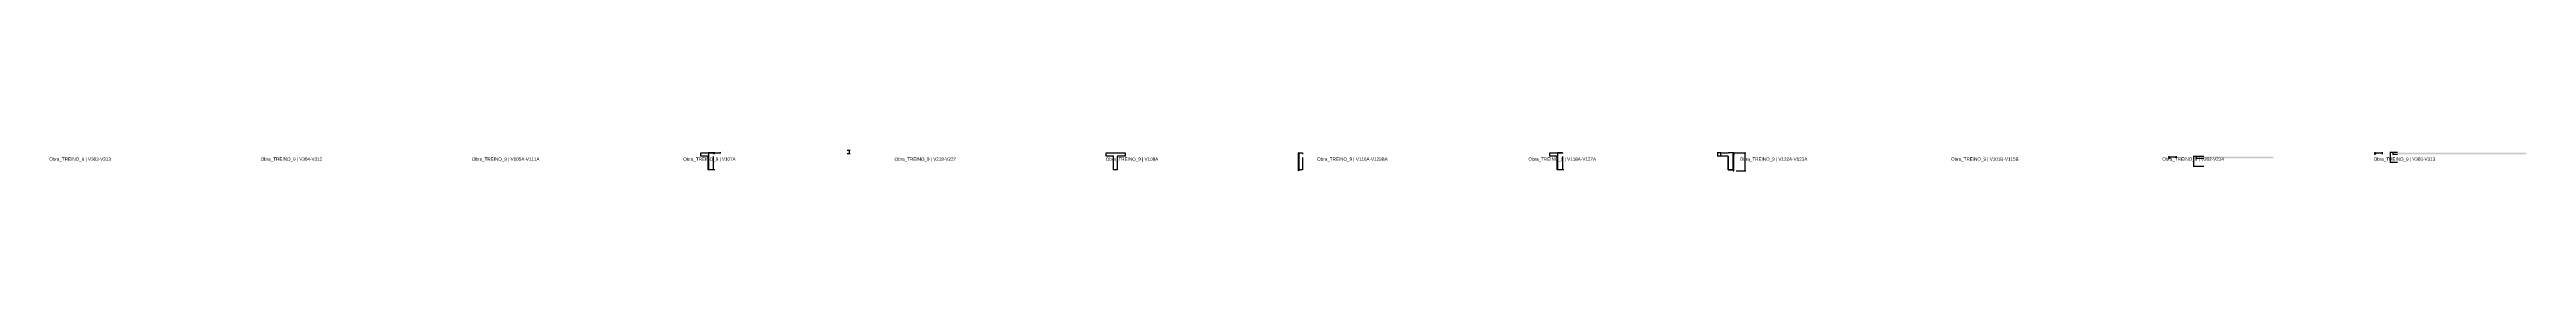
# Model space of a CAD drawing. Header units: metres. Extents: x -2848 to 22762, y -49062 to 1016.
# Drawn here: x 2 to 18757, y -40886 to -40730 of the extents above; entities that cross this region are included whole.
import ezdxf

# ---------------------------------------------------------------- set-up
doc = ezdxf.new("R2010")
doc.units = ezdxf.units.M
for name, color, linetype in [('CONCRETO', 251, 'Continuous'), ('COTA', 4, 'Continuous'), ('Cota Seção (2x)', 4, 'Continuous'), ('Hachura', 253, 'Continuous'), ('LABEL_ID', 3, 'Continuous'), ('Madeira', 126, 'Continuous'), ('Painéis', 200, 'Continuous')]:
    doc.layers.add(name, color=color, linetype=linetype)

msp = doc.modelspace()

# ---------------------------------------------------------------- hatches: boundary and pattern name
at = {"layer": 'COTA'}
h = msp.add_hatch(dxfattribs=at)
h.set_pattern_fill('AR-CONC', scale=0.03)
h.paths.add_polyline_path([(16314.1, -40778.2), (16314.1, -40792.2), (16841.1, -40792.2), (16841.1, -40778.2)])
h = msp.add_hatch(dxfattribs=at)
h.set_pattern_fill('AR-CONC', scale=0.03)
h.paths.add_polyline_path([(17780.2, -40747.5), (17780.2, -40761.5), (18757.2, -40761.5), (18757.2, -40747.5)])
at = {"layer": 'Hachura'}
h = msp.add_hatch(color=8, dxfattribs=at)
h.dxf.hatch_style = 1
h.paths.add_polyline_path([(5027.6, -40754), (5031.6, -40754), (5031.6, -40754), (5031.6, -40750), (5031.6, -40750), (5027.6, -40750), (5027.6, -40750), (5027.6, -40754)])
h = msp.add_hatch(dxfattribs=at)
h.set_pattern_fill('ANSI31', scale=0.5)
h.paths.add_polyline_path([(5036, -40750), (5031.6, -40750), (5031.6, -40750), (5031.6, -40754), (5031.6, -40754), (5036, -40754), (5036, -40754), (5036, -40750)])
h = msp.add_hatch(color=8, dxfattribs=at)
h.dxf.hatch_style = 1
h.paths.add_polyline_path([(9458, -40750), (9462, -40750), (9462, -40750), (9462, -40886), (9462, -40886), (9458, -40886), (9458, -40886), (9458, -40750)])
h = msp.add_hatch(color=8, dxfattribs=at)
h.dxf.hatch_style = 1
h.paths.add_polyline_path([(12754.1, -40750), (12750.1, -40750), (12750.1, -40750), (12750.1, -40886), (12750.1, -40886), (12754.1, -40886), (12754.1, -40886), (12754.1, -40750)])
h = msp.add_hatch(dxfattribs=at)
h.set_pattern_fill('ANSI31', scale=0.5)
h.paths.add_polyline_path([(12758.5, -40750), (12754.1, -40750), (12754.1, -40750), (12754.1, -40764), (12754.1, -40764), (12758.5, -40764), (12758.5, -40764), (12758.5, -40750)])
h = msp.add_hatch(color=8, dxfattribs=at)
h.dxf.hatch_style = 1
h.paths.add_polyline_path([(16051.6, -40780.7), (16047.6, -40780.7), (16047.6, -40780.7), (16047.6, -40790.7), (16047.6, -40790.7), (16051.6, -40790.7), (16051.6, -40790.7), (16051.6, -40780.7)])
h = msp.add_hatch(dxfattribs=at)
h.set_pattern_fill('ANSI31', scale=0.5)
h.paths.add_polyline_path([(16056, -40790.7), (16051.6, -40790.7), (16051.6, -40790.7), (16051.6, -40780.7), (16051.6, -40780.7), (16056, -40780.7), (16056, -40780.7), (16056, -40790.7)])
h = msp.add_hatch(color=8, dxfattribs=at)
h.dxf.hatch_style = 1
h.paths.add_polyline_path([(17610.8, -40750), (17606.8, -40750), (17606.8, -40750), (17606.8, -40760), (17606.8, -40760), (17610.8, -40760), (17610.8, -40760), (17610.8, -40750)])
h = msp.add_hatch(dxfattribs=at)
h.set_pattern_fill('ANSI31', scale=0.5)
h.paths.add_polyline_path([(17615.2, -40760), (17610.8, -40760), (17610.8, -40760), (17610.8, -40750), (17610.8, -40750), (17615.2, -40750), (17615.2, -40750), (17615.2, -40760)])

# ---------------------------------------------------------------- linework, layer by layer
at = {"layer": 'CONCRETO'}
for points in [[(5027.6, -40778), (5027.6, -40780), (5027.6, -40780), (5027.6, -40878), (4989.6, -40878), (4989.6, -40774), (4934, -40774), (4934, -40750), (5027.6, -40750), (5027.6, -40754)], [(9490, -40784), (9490, -40786), (9490, -40786), (9490, -40878), (9462, -40878), (9462, -40750), (9458, -40750), (9458, -40750), (9490, -40750), (9490, -40760)], [(11456.7, -40778), (11456.7, -40780), (11456.7, -40780), (11456.7, -40878), (11418.7, -40878), (11418.7, -40774), (11363.1, -40774), (11363.1, -40750), (11456.7, -40750), (11456.7, -40754)], [(12750.1, -40774), (12750.1, -40774), (12750.1, -40806), (12750.1, -40806), (12750.1, -40878), (12712.1, -40878), (12712.1, -40774), (12656.5, -40774), (12656.5, -40750), (12712.1, -40750)], [(12712.1, -40774), (12712.1, -40776), (12712.1, -40776), (12712.1, -40878), (12750.1, -40878), (12750.1, -40750), (12754.1, -40750), (12754.1, -40750), (12712.1, -40750), (12712.1, -40750)]]:
    msp.add_lwpolyline(points, dxfattribs=at)
msp.add_lwpolyline([(8002.1, -40774), (8002.1, -40750), (8145.7, -40750), (8145.7, -40774), (8085.7, -40774), (8085.7, -40878), (8057.7, -40878), (8057.7, -40774)], close=True, dxfattribs=at)
at = {"layer": 'COTA'}
for p, q in [((5036, -40750), (5036, -40745)), ((5036, -40750), (5083.2, -40750)), ((5083.2, -40754), (5083.2, -40745)), ((6042.1, -40730), (6063.9, -40730)), ((6042.1, -40754), (6063.9, -40754)), ((6058.9, -40754), (6058.9, -40730)), ((12656.5, -40750), (12630.2, -40750)), ((12656.5, -40774), (12630.2, -40774)), ((12635.2, -40774), (12635.2, -40750)), ((12758.5, -40750), (12845.7, -40750)), ((12772.5, -40886), (12845.7, -40886)), ((12840.7, -40886), (12840.7, -40750)), ((16051.6, -40780.7), (16051.6, -40775.7)), ((16051.6, -40780.7), (16107.6, -40780.7)), ((16107.6, -40790.7), (16107.6, -40775.7)), ((16314.1, -40778.2), (16232.8, -40778.2)), ((16314.1, -40854.2), (16232.8, -40854.2)), ((16237.8, -40854.2), (16237.8, -40778.2)), ((16314.1, -40778.2), (16253.4, -40778.2)), ((16314.1, -40792.2), (16253.4, -40792.2)), ((16258.4, -40792.2), (16258.4, -40778.2)), ((17610.8, -40750), (17610.8, -40745)), ((17610.8, -40750), (17666.8, -40750)), ((17666.8, -40760), (17666.8, -40745)), ((17780.2, -40747.5), (17722.9, -40747.5)), ((17780.2, -40823.5), (17722.9, -40823.5)), ((17727.9, -40823.5), (17727.9, -40747.5)), ((17780.2, -40747.5), (17743.6, -40747.5)), ((17780.2, -40761.5), (17743.6, -40761.5)), ((17748.6, -40761.5), (17748.6, -40747.5))]:
    msp.add_line(p, q, dxfattribs=at)
at = {"layer": 'Cota Seção (2x)'}
for p, q in [((5027.6, -40750), (4988, -40750)), ((5038.6, -40878), (4988, -40878)), ((4993, -40878), (4993, -40750)), ((9462, -40878), (9462, -40750)), ((9462, -40750), (9467, -40750)), ((9462, -40878), (9467, -40878)), ((11456.7, -40750), (11417.1, -40750)), ((11467.7, -40878), (11417.1, -40878)), ((11422.1, -40878), (11422.1, -40750)), ((12750.1, -40878), (12750.1, -40750)), ((12750.1, -40750), (12755.1, -40750)), ((12750.1, -40878), (12755.1, -40878))]:
    msp.add_line(p, q, dxfattribs=at)
at = {"layer": 'Madeira'}
for points in [[(5036, -40750), (5031.6, -40750), (5031.6, -40754), (5036, -40754)], [(12758.5, -40750), (12754.1, -40750), (12754.1, -40764), (12758.5, -40764)], [(16056, -40790.7), (16051.6, -40790.7), (16051.6, -40780.7), (16056, -40780.7)], [(17615.2, -40760), (17610.8, -40760), (17610.8, -40750), (17615.2, -40750)]]:
    msp.add_lwpolyline(points, close=True, dxfattribs=at)
at = {"layer": 'Painéis'}
for points in [[(5031.6, -40750), (5027.6, -40750), (5027.6, -40754), (5031.6, -40754)], [(9458, -40750), (9462, -40750), (9462, -40886), (9458, -40886)], [(12754.1, -40750), (12750.1, -40750), (12750.1, -40886), (12754.1, -40886)], [(16051.6, -40780.7), (16047.6, -40780.7), (16047.6, -40790.7), (16051.6, -40790.7)], [(17610.8, -40750), (17606.8, -40750), (17606.8, -40760), (17610.8, -40760)]]:
    msp.add_lwpolyline(points, close=True, dxfattribs=at)

# ---------------------------------------------------------------- texts
at = {"layer": 'COTA'}
for s, p in [('2', (5099, -40739.9)), ('12', (6053.4, -40742)), ('12', (12629.7, -40762)), ('68', (12835.2, -40818)), ('5', (16118.9, -40785.7)), ('76', (16229.8, -40816.2)), ('14', (16250.4, -40764.8)), ('5', (17678.1, -40755)), ('76', (17719.9, -40785.5)), ('14', (17740.6, -40734.1))]:
    msp.add_text(s, height=4, dxfattribs=at).set_placement(p)
at = {"layer": 'Cota Seção (2x)'}
for p in [(4993, -40818.5), (9462, -40814), (11422.1, -40818.5), (12738.6, -40814)]:
    msp.add_text('64', height=4, dxfattribs=at).set_placement(p)
at = {"layer": 'LABEL_ID'}
for s, p in [('Obra_TREINO_9 | V303-V313', (0, -40810)), ('Obra_TREINO_9 | V304-V312', (1600, -40810)), ('Obra_TREINO_9 | V105A-V111A', (3200, -40810)), ('Obra_TREINO_9 | V107A', (4800, -40810)), ('Obra_TREINO_9 | V218-V227', (6400, -40810)), ('Obra_TREINO_9 | V108A', (8000, -40810)), ('Obra_TREINO_9 | V116A-V129BA', (9600, -40810)), ('Obra_TREINO_9 | V118A-V127A', (11200, -40810)), ('Obra_TREINO_9 | V122A-V123A', (12800, -40810)), ('Obra_TREINO_9 | V101B-V115B', (14400, -40810)), ('Obra_TREINO_9 | V202-V214', (16000, -40810)), ('Obra_TREINO_9 | V303-V313', (17600, -40810))]:
    msp.add_text(s, height=25, dxfattribs=at).set_placement(p)

doc.saveas('drawing.dxf')
